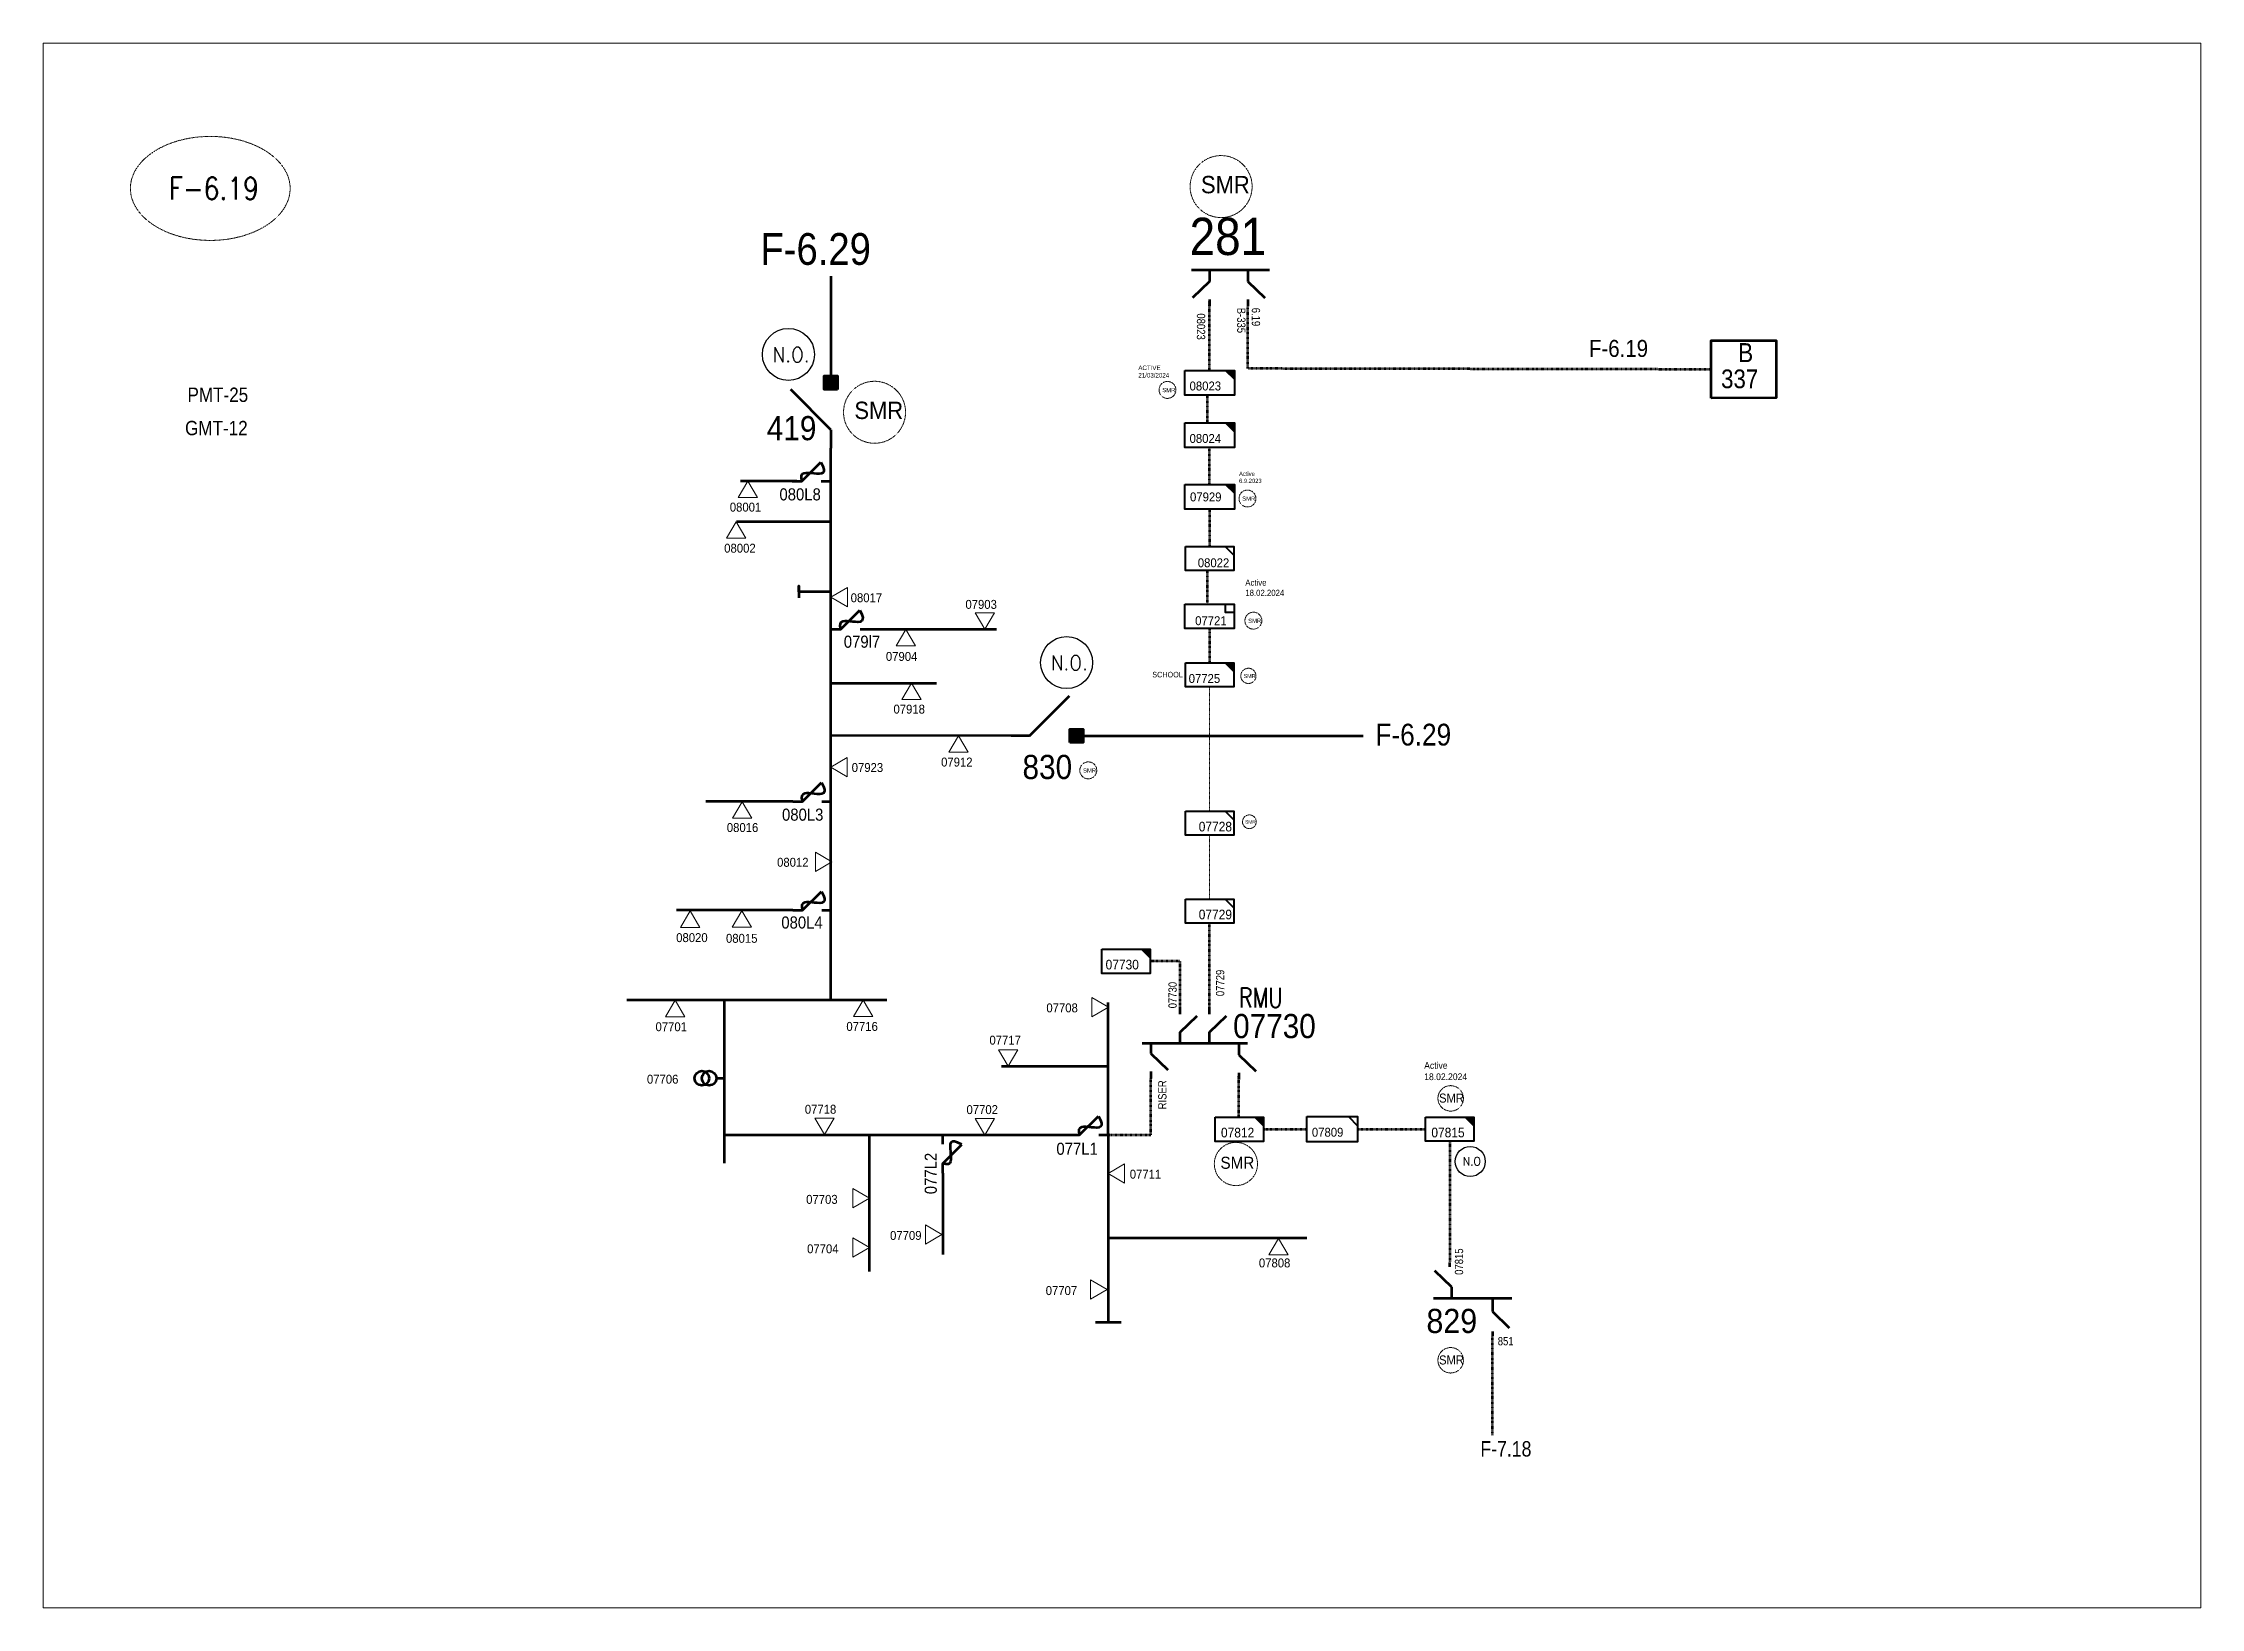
# Model space of a CAD drawing. Header units: metres. Extents: x 65984 to 144644, y -19036 to 23726.
# Drawn here: x 101617 to 102509, y 1415 to 2062 of the extents above; entities that cross this region are included whole.
import ezdxf
from ezdxf.enums import TextEntityAlignment as Align

# ---------------------------------------------------------------- set-up
doc = ezdxf.new("R2010")
doc.units = ezdxf.units.M
doc.header["$MEASUREMENT"] = 0
doc.linetypes.add('DGN Style 3', pattern=[0.013877, 0, -0.013877])
doc.layers.get('0').update_dxf_attribs({"color": 95, "lineweight": 40})
for name, color, linetype, lineweight in [('ABS', 7, 'Continuous', 40), ('ABS NUMBER', 112, 'Continuous', 30), ('d_eos', 111, 'Continuous', 40), ('d_eos no', 121, 'Continuous', 40), ('d_fco', 5, 'Continuous', 40), ('d_fco text', 95, 'Continuous', 40), ('d_oh branch', 94, 'Continuous', 40), ('d_switch', 95, 'Continuous', 40), ('d_tf', 1, 'Continuous', 40), ('d_tf no', 6, 'Continuous', 40), ('d_tf_200', 1, 'Continuous', 40), ('d_ug cable', 95, 'Continuous', 40), ('d_unit sub', 7, 'Continuous', 40), ('fedr no', 95, 'Continuous', 40), ('GRID STATION  04', 7, 'Continuous', 40), ('GRID STATION 01', 7, 'Continuous', 40), ('Level 37', 7, 'Continuous', 0), ('O H MAIN FEEDER', 4, 'Continuous', 100), ('SW N O', 114, 'Continuous', 30)]:
    doc.layers.add(name, color=color, linetype=linetype, lineweight=lineweight)
doc.styles.add('NASKHF', font='naskhf.shx', dxfattribs={"height": 8})
doc.styles.add('Style-Arial', font='arial.ttf')
doc.styles.add('Style-ENGINEERING', font='ENGINEERING.shx')
doc.styles.add('Style-msdefault', font='msdefault.shx')
doc.styles.add('Style-STANDARD', font='STANDARD.shx')

msp = doc.modelspace()

# ---------------------------------------------------------------- texts
at = {"layer": 'ABS NUMBER', "color": 2, "lineweight": 140, "style": 'Style-Arial', "width": 0.88}
for s, p in [('419', (101916.15, 1907.57)), ('830', (102021.89, 1767.44))]:
    msp.add_text(s, height=10, dxfattribs=at).set_placement(p, align=Align.TOP_LEFT)
at = {"layer": 'd_eos no', "color": 7, "linetype": 'Continuous', "lineweight": 140, "style": 'Style-Arial', "width": 0.88}
msp.add_text('07730', height=10, dxfattribs=at).set_placement((102108.98, 1660.29), align=Align.TOP_LEFT)
at = {"layer": 'd_eos no', "color": 2, "linetype": 'Continuous', "lineweight": 140, "style": 'Style-Arial', "width": 0.9}
msp.add_text('829', height=10, rotation=359.99963, dxfattribs=at).set_placement((102188.93, 1528.34))
at = {"layer": 'd_fco text', "color": 3, "linetype": 'Continuous', "lineweight": 70, "style": 'Style-msdefault', "width": 0.92}
msp.add_text('080L8', height=5, dxfattribs=at).set_placement((101929.93, 1875.18), align=Align.MIDDLE_CENTER)
for s, p in [('079l7', (101963.04, 1816.76)), ('080L3', (101939.54, 1745.22)), ('080L4', (101939.25, 1700.63))]:
    msp.add_text(s, height=5, rotation=0.039, dxfattribs=at).set_placement(p, align=Align.TOP_RIGHT)
at = {"layer": 'd_fco text', "color": 7, "linetype": 'Continuous', "lineweight": 70, "style": 'Style-msdefault', "width": 0.92}
msp.add_text('077L1', height=5, dxfattribs=at).set_placement((102035.91, 1607.04), align=Align.TOP_LEFT)
at = {"layer": 'd_fco text', "color": 3, "linetype": 'Continuous', "lineweight": 70, "style": 'Style-msdefault', "width": 0.92}
msp.add_text('077L2', height=5, rotation=90, dxfattribs=at).set_placement((101981.43, 1585.76), align=Align.TOP_LEFT)
at = {"layer": 'd_switch', "color": 7, "linetype": 'Continuous', "lineweight": 30, "style": 'Style-ENGINEERING', "width": 0.857143}
for s, p in [('07729', (102101.89, 1678.59)), ('07730', (102082.22, 1673.56)), ('RISER', (102078, 1632.85))]:
    msp.add_text(s, height=3.43, rotation=90, dxfattribs=at).set_placement(p, align=Align.TOP_RIGHT)
at = {"layer": 'd_switch', "color": 55, "linetype": 'Continuous', "lineweight": 30, "attachment_point": 1, "style": 'NASKHF'}
for insert, char_height in [((101913.49, 1983.24), 13.1408), ((102167.82, 1780.32), 9.0069)]:
    msp.add_mtext('\\Fmsdefault;\\H1x;\\W0.9;F-6.29', dxfattribs=dict(at, insert=insert, char_height=char_height))
at = {"layer": 'd_switch', "color": 7, "linetype": 'Continuous', "lineweight": 30, "insert": (102097.43, 1939.1), "char_height": 3.43, "attachment_point": 3, "rotation": 270, "style": 'NASKHF'}
msp.add_mtext('\\FENGINEERING;\\H1x;\\W0.857143;08023', dxfattribs=at)
at = {"layer": 'd_switch', "color": 7, "linetype": 'Continuous', "lineweight": 30, "insert": (102256.13, 1939.05), "char_height": 7.0275, "attachment_point": 1, "style": 'NASKHF'}
msp.add_mtext('\\Fmsdefault;\\H1x;\\W0.9;F-6.19\\P', dxfattribs=at)
at = {"layer": 'd_tf no', "color": 1, "linetype": 'Continuous', "lineweight": 40, "style": 'Style-msdefault', "width": 0.945946}
for height, p in [(7.172, (102095.69, 2006.87)), (1.77, (102079.69, 1919.2)), (7.172, (101952.37, 1913.52)), (1.77, (102112.75, 1874.29)), (1.77, (102115.21, 1823.77)), (1.593, (102113.36, 1800.85)), (1.77, (102046.94, 1761.87)), (1.433, (102113.96, 1740.44)), (4.986, (102103.74, 1601.24))]:
    msp.add_text('SMR', height=height, dxfattribs=at).set_placement(p, align=Align.TOP_LEFT)
at = {"layer": 'd_tf no', "color": 121, "linetype": 'Continuous', "lineweight": 40, "style": 'Style-msdefault'}
for s, height, width, p in [('08023', 3.7, 0.945946, (102090.98, 1921.85)), ('07929', 3.7, 0.945946, (102091.16, 1875.97)), ('07815', 4, 0.925, (102190.96, 1613.27))]:
    msp.add_text(s, height=height, dxfattribs=dict(at, width=width)).set_placement(p, align=Align.TOP_LEFT)
at = {"layer": 'd_tf no', "color": 3, "linetype": 'Continuous', "lineweight": 40, "style": 'Style-msdefault'}
for s, height, width, p in [('08024', 3.7, 0.945946, (102090.98, 1900.14)), ('08001', 3.7, 0.945946, (101900.84, 1871.75)), ('08017', 3.7, 0.945946, (101950.83, 1834.27)), ('07903', 3.7, 0.945946, (101998.28, 1831.53)), ('07904', 3.7, 0.945946, (101965.39, 1810)), ('07918', 3.7, 0.945946, (101968.53, 1788.21)), ('07923', 3.7, 0.945946, (101951.25, 1764.07)), ('07912', 3.7, 0.945946, (101988.22, 1766.32)), ('07730', 4, 0.925, (102056.25, 1682.7)), ('07708', 3.7, 0.945946, (102031.76, 1664.66)), ('07701', 3.7, 0.945946, (101870.12, 1656.85)), ('07716', 3.7, 0.945946, (101949.05, 1656.99)), ('07717', 3.7, 0.945946, (102008.21, 1651.31)), ('07706', 3.7, 0.945946, (101866.58, 1635.16)), ('07718', 3.7, 0.945946, (101931.86, 1622.73)), ('07702', 3.7, 0.945946, (101998.72, 1622.59)), ('07809', 3.7, 0.945946, (102141.56, 1613.23)), ('07711', 3.7, 0.945946, (102066.24, 1595.89)), ('07703', 3.7, 0.945946, (101932.42, 1585.46)), ('07704', 3.7, 0.945946, (101932.81, 1565.03)), ('07808', 3.7, 0.945946, (102119.64, 1559.18)), ('07707', 3.7, 0.945946, (102031.48, 1547.74))]:
    msp.add_text(s, height=height, dxfattribs=dict(at, width=width)).set_placement(p, align=Align.TOP_LEFT)
for s, height, width, p in [('08002', 3.7, 0.945946, (101911.54, 1854.77)), ('08022', 3.7, 0.945946, (102107.39, 1848.73)), ('08016', 3.7, 0.945946, (101912.62, 1739.24)), ('08012', 3.7, 0.945946, (101933.41, 1724.87)), ('07729', 4, 0.925, (102108.52, 1703.43)), ('08020', 3.7, 0.945946, (101891.68, 1693.71)), ('08015', 3.7, 0.945946, (101912.29, 1693.42)), ('07709', 3.7, 0.945946, (101980.13, 1570.55))]:
    msp.add_text(s, height=height, dxfattribs=dict(at, width=width)).set_placement(p, align=Align.TOP_RIGHT)
at = {"layer": 'd_tf no', "color": 121, "linetype": 'Continuous', "lineweight": 40, "style": 'Style-msdefault', "width": 0.945946}
msp.add_text('07721', height=3.7, dxfattribs=at).set_placement((102106.3, 1824.77), align=Align.TOP_RIGHT)
at = {"layer": 'd_tf no', "color": 2, "linetype": 'Continuous', "lineweight": 40, "style": 'Style-msdefault'}
for s, height, width, p in [('07725', 3.7, 0.945946, (102090.61, 1800.89)), ('07812', 4, 0.925, (102103.96, 1613.24))]:
    msp.add_text(s, height=height, dxfattribs=dict(at, width=width)).set_placement(p, align=Align.TOP_LEFT)
at = {"layer": 'd_tf no', "color": 2, "linetype": 'Continuous', "lineweight": 40, "style": 'Style-msdefault', "width": 0.925}
msp.add_text('07728', height=4, dxfattribs=at).set_placement((102108.52, 1739.78), align=Align.TOP_RIGHT)
at = {"layer": 'd_tf no', "color": 121, "linetype": 'Continuous', "lineweight": 40, "attachment_point": 1, "style": 'NASKHF'}
for s, insert, char_height in [('\\Fmsdefault;\\H1x;\\W0.945946;ACTIVE\\P21/03/2024', (102069.79, 1928.45), 1.8546), ('\\Fmsdefault;\\H1x;\\W0.945946;Active\\P6.9.2023', (102111.44, 1884.55), 1.743), ('\\Fmsdefault;\\H1x;\\W0.945946;Active\\P18.02.2024', (102114.02, 1839.97), 2.5448), ('\\Fmsdefault;\\H1x;\\W0.945946;SCHOOL', (102075.55, 1801.78), 2.2904), ('\\Fmsdefault;\\H1x;\\W0.945946;Active\\P18.02.2024', (102188, 1640.41), 2.8055)]:
    msp.add_mtext(s, dxfattribs=dict(at, insert=insert, char_height=char_height))
at = {"layer": 'd_tf no', "color": 2, "lineweight": 13, "char_height": 3.7338, "attachment_point": 1, "style": 'NASKHF'}
for insert in [(102194.16, 1627.38), (102194.16, 1519.07)]:
    msp.add_mtext('\\Fmsdefault;\\H1x;\\W0.925;SMR\\P', dxfattribs=dict(at, insert=insert))
at = {"layer": 'fedr no', "color": 6, "linetype": 'Continuous', "lineweight": 13, "style": 'Style-STANDARD', "width": 0.909091}
msp.add_text('F-6.19', height=9.19, dxfattribs=at).set_placement((101687.49, 2001.71), align=Align.MIDDLE_CENTER)
at = {"layer": 'GRID STATION  04', "color": 3, "linetype": 'Continuous', "lineweight": 30, "style": 'Style-msdefault', "width": 0.888889}
for s, height, p in [('B', 7.86, (102317.83, 1937.72)), ('337', 7.741, (102310.78, 1926.82))]:
    msp.add_text(s, height=height, rotation=0.03165, dxfattribs=at).set_placement(p, align=Align.TOP_LEFT)
at = {"layer": 'GRID STATION 01', "linetype": 'Continuous', "lineweight": 13, "style": 'Style-msdefault', "width": 0.888889}
for s, p in [('PMT-25', (101676.58, 1919.35)), ('GMT-12', (101675.57, 1905.58))]:
    msp.add_text(s, height=5.94, dxfattribs=at).set_placement(p, align=Align.TOP_LEFT)
at = {"layer": 'Level 37', "color": 2, "linetype": 'Continuous', "lineweight": 120, "style": 'Style-Arial', "width": 0.88}
msp.add_text('281', height=15.431, dxfattribs=at).set_placement((102090.99, 1989.59), align=Align.TOP_LEFT)
at = {"layer": 'Level 37', "color": 7, "linetype": 'Continuous', "lineweight": 30, "style": 'Style-ENGINEERING', "width": 0.857143}
for s, p in [('B-335', (102114.09, 1952.37)), ('6.19', (102120.13, 1952.37))]:
    msp.add_text(s, height=3.43, rotation=270, dxfattribs=at).set_placement(p, align=Align.TOP_LEFT)
at = {"layer": 'Level 37', "color": 7, "linetype": 'Continuous', "lineweight": 53, "style": 'Style-STANDARD', "width": 0.854701}
msp.add_text('RMU', height=8.138, dxfattribs=at).set_placement((102120.42, 1667.06), align=Align.MIDDLE_CENTER)
at = {"layer": 'Level 37', "color": 7, "linetype": 'Continuous', "lineweight": 53, "style": 'Style-ENGINEERING', "width": 0.857143}
msp.add_text('07815', height=3.43, rotation=89.99963, dxfattribs=at).set_placement((102200.67, 1563.33), align=Align.TOP_RIGHT)
at = {"layer": 'Level 37', "color": 2, "linetype": 'Continuous', "lineweight": 53, "style": 'Style-ENGINEERING', "width": 0.857143}
msp.add_text('851', height=3.43, rotation=359.99963, dxfattribs=at).set_placement((102218.42, 1523.26))
at = {"layer": 'Level 37', "color": 55, "linetype": 'Continuous', "lineweight": 53, "style": 'Style-ENGINEERING', "width": 0.857143}
msp.add_text('F-7.18', height=6.37, rotation=359.99963, dxfattribs=at).set_placement((102232.34, 1483.63), align=Align.TOP_RIGHT)

# ---------------------------------------------------------------- blocks, each defined once
blk = doc.blocks.new('FUSE01')
at = {"color": 0, "linetype": 'ByBlock', "lineweight": -2}
blk.add_line((0, -17.15), (0, -22.55), dxfattribs=at)
at = {"color": 0, "linetype": 'ByBlock', "lineweight": -2, "flags": 128}
blk.add_lwpolyline([(0, 0.05), (0, -5.75), (-11.2, -16.95)], dxfattribs=at)
at = {"color": 0, "linetype": 'ByBlock', "lineweight": -2}
blk.add_open_spline([(-11.2, -16.95), (3.4, -25.35), (-11.6, -1.35), (0, -5.75)], degree=3, dxfattribs=at)
blk = doc.blocks.new('TFU_19')
at = {"layer": 'd_tf_200', "color": 3, "linetype": 'Continuous', "lineweight": 53}
blk.add_line((0, 10), (0, 0), dxfattribs=at)
for centre in [(0, 30), (0, 20)]:
    blk.add_circle(centre, 10, dxfattribs=at)
blk = doc.blocks.new('TF_8')
at = {"color": 0, "linetype": 'ByBlock', "lineweight": -2}
blk.add_line((6.3, 4.95), (9.9, 1.35), dxfattribs=at)
blk.add_3dface([(-10.1, 4.95), (9.9, 4.95), (9.9, -5.05), (-10.1, -5.05)], dxfattribs=at)
blk = doc.blocks.new('exist.us-1000kva')
at = {"color": 0, "linetype": 'ByBlock', "lineweight": -2, "flags": 128}
blk.add_lwpolyline([(40, 12.9), (32.8, 20), (40, 20)], close=True, dxfattribs=at)
at = {"color": 0, "linetype": 'ByBlock', "lineweight": -2, "extrusion": (0, 0, -1)}
blk.add_solid([(-40, 12.9), (-32.8, 20), (-40, 20)], dxfattribs=at)
at = {"color": 0, "linetype": 'ByBlock', "lineweight": -2, "xscale": 2, "yscale": 2}
blk.add_blockref('TF_8', (20.2, 10.1), dxfattribs=at)
blk = doc.blocks.new('ABS2_1_1')
at = {"color": 0, "linetype": 'ByBlock', "lineweight": -2, "ltscale": 500}
for q in [(-29900, 43500), (0, 0)]:
    blk.add_line((0, 13600), q, dxfattribs=at)
at = {"color": 0, "linetype": 'ByBlock', "lineweight": -2, "ltscale": 500, "flags": 128}
for points in [[(5000, 43600), (-5000, 43600), (-5000, 53600), (5000, 53600)], [(3791, 49653), (3791, 49653), (3791, 49653)]]:
    blk.add_lwpolyline(points, close=True, dxfattribs=at)
at = {"color": 0, "linetype": 'ByBlock', "lineweight": -2, "ltscale": 500}
for points in [[(5000, 43600), (-5000, 43600), (5000, 53600), (-5000, 53600)], [(3791, 49653), (3791, 49653), (3791, 49653)]]:
    blk.add_solid(points, dxfattribs=at)
blk = doc.blocks.new('TF3')
at = {"color": 0, "linetype": 'ByBlock', "lineweight": -2}
for p, q in [((11.3, 9), (18.3, 9)), ((18.3, 9), (18.3, 2))]:
    blk.add_line(p, q, dxfattribs=at)
at = {"color": 0, "linetype": 'ByBlock', "lineweight": -2, "flags": 128}
blk.add_lwpolyline([(18.3, 2), (11.3, 2), (11.3, 9)], dxfattribs=at)
at = {"color": 0, "linetype": 'ByBlock', "lineweight": -2}
blk.add_3dface([(-21.7, 9), (18.3, 9), (18.3, -11), (-21.7, -11)], dxfattribs=at)
blk = doc.blocks.new('TRA1_489')
at = {"layer": 'd_tf', "color": 3, "linetype": 'Continuous', "lineweight": 0, "ltscale": 0.000351504, "flags": 128}
blk.add_lwpolyline([(10, -17), (0, 0), (-10, -17)], close=True, dxfattribs=at)
blk = doc.blocks.new('TRA1_488')
at = {"layer": 'd_tf', "color": 3, "linetype": 'Continuous', "lineweight": 0, "ltscale": 0.000351504, "xscale": 1.000046564039523, "yscale": 1.000046564039523, "zscale": 1.000046564039523, "rotation": 180}
blk.add_blockref('TRA1_489', (0, 0), dxfattribs=at)
blk = doc.blocks.new('TRA1_491')
at = {"layer": 'd_tf', "color": 3, "linetype": 'Continuous', "lineweight": 0, "ltscale": 0.000351504, "extrusion": (0, 0, -1), "flags": 128}
blk.add_lwpolyline([(-10, -17), (0, 0), (10, -17)], close=True, dxfattribs=at)
blk = doc.blocks.new('TRA1_490')
at = {"layer": 'd_tf', "color": 3, "linetype": 'Continuous', "lineweight": 0, "ltscale": 0.000351504, "xscale": 1.000046564039522, "yscale": 1.000046564039522, "zscale": 1.000046564039522, "rotation": 180}
blk.add_blockref('TRA1_491', (0, 0), dxfattribs=at)
blk = doc.blocks.new('*U3729')
at = {"layer": 'SW N O', "color": 3, "ltscale": 0.426762}
blk.add_circle((0, 0), 16.8, dxfattribs=at)
at = {"layer": 'SW N O', "color": 3, "style": 'Style-STANDARD'}
blk.add_text('N.O.', height=9.6, dxfattribs=at).set_placement((1.7, -0.2), align=Align.MIDDLE_CENTER)
blk = doc.blocks.new('*U3730')
at = {"layer": 'SW N O', "color": 3, "extrusion": (0, 0, -1)}
blk.add_circle((0, 0), 16.8, dxfattribs=at)
at = {"layer": 'SW N O', "color": 3, "extrusion": (0, 0, -1), "style": 'Style-STANDARD'}
blk.add_text('N.O', height=9.6, rotation=180, dxfattribs=at).set_placement((-1.7, -0.2), align=Align.MIDDLE_CENTER)

# ---------------------------------------------------------------- linework, layer by layer
at = {"layer": 'd_eos', "color": 2, "linetype": 'Continuous', "lineweight": 211, "ltscale": 0.638341}
for p, q in [((102124.09, 1967.89), (102091.76, 1967.89)), ((102099.25, 1963.24), (102092.25, 1956.45)), ((102099.25, 1967.89), (102099.25, 1963.24)), ((102115.11, 1967.89), (102115.11, 1963.24)), ((102115.11, 1963.24), (102122.11, 1956.44)), ((102099.25, 1955.8), (102099.25, 1952.97)), ((102115.11, 1955.8), (102115.11, 1952.97)), ((102199.38, 1547.31), (102192.38, 1554.1)), ((102199.38, 1542.66), (102199.38, 1547.31)), ((102224.22, 1542.66), (102191.89, 1542.66)), ((102216.19, 1542.49), (102216.19, 1537.26)), ((102216.19, 1537.26), (102223.19, 1530.47))]:
    msp.add_line(p, q, dxfattribs=at)
at = {"layer": 'd_eos', "color": 7, "linetype": 'Continuous', "lineweight": 211, "ltscale": 0.638341}
for p, q in [((102087.11, 1660.16), (102087.11, 1662.99)), ((102099.25, 1660.17), (102099.25, 1662.99)), ((102087.11, 1652.72), (102094.11, 1659.51)), ((102087.11, 1648.07), (102087.11, 1652.72)), ((102099.25, 1652.72), (102106.25, 1659.52)), ((102099.25, 1648.07), (102099.25, 1652.72)), ((102114.98, 1648.07), (102071.31, 1648.07)), ((102074.96, 1648.58), (102074.96, 1643.93)), ((102074.96, 1643.93), (102081.97, 1637.14)), ((102111.4, 1648.07), (102111.4, 1643.42)), ((102111.4, 1643.42), (102118.4, 1636.63)), ((102074.96, 1636.49), (102074.96, 1633.67)), ((102111.4, 1635.98), (102111.4, 1633.15))]:
    msp.add_line(p, q, dxfattribs=at)
at = {"layer": 'd_eos', "color": 2, "linetype": 'Continuous', "lineweight": 211, "ltscale": 0.479736}
for p, q in [((102198.56, 1555.72), (102198.56, 1557.49)), ((102216.19, 1528.99), (102216.19, 1527.22))]:
    msp.add_line(p, q, dxfattribs=at)
at = {"layer": 'd_oh branch', "color": 251, "linetype": 'Continuous', "lineweight": 100}
for p, q in [((101942.63, 1965.42), (101942.63, 1924.13)), ((102046.98, 1775.3), (102162.75, 1775.3))]:
    msp.add_line(p, q, dxfattribs=at)
at = {"layer": 'd_oh branch', "color": 3, "linetype": 'Continuous', "lineweight": 100}
for p, q in [((101928.61, 1880.63), (101905.28, 1880.63)), ((101942.68, 1863.8), (101903.56, 1863.8)), ((101942.64, 1834.91), (101929.39, 1834.91)), ((101958.43, 1819.38), (102011.15, 1819.38)), ((101942.7, 1797.12), (101986.31, 1797.12)), ((102017.39, 1775.3), (101942.69, 1775.43)), ((101926.86, 1748.22), (101890.94, 1748.22)), ((101926.86, 1703.16), (101878.79, 1703.16)), ((102057.26, 1638.51), (102013.15, 1638.51)), ((101958.5, 1610.26), (101958.53, 1553.72)), ((101988.91, 1594.46), (101988.91, 1560.88))]:
    msp.add_line(p, q, dxfattribs=at)
at = {"layer": 'd_oh branch', "color": 30, "linetype": 'Continuous', "lineweight": 100, "flags": 128}
msp.add_lwpolyline([(101929.4, 1834.91), (101929.4, 1837.4), (101929.4, 1832.41)], dxfattribs=at)
at = {"layer": 'd_ug cable', "color": 3, "linetype": 'DGN Style 3', "lineweight": 100}
for p, q in [((102098.28, 1916.2), (102098.28, 1904.76)), ((102098.28, 1843.63), (102098.28, 1829.84)), ((102111.4, 1617.61), (102111.4, 1634.57)), ((102121.57, 1612.6), (102139.44, 1612.6))]:
    msp.add_line(p, q, dxfattribs=at)
at = {"layer": 'd_ug cable', "color": 3, "linetype": 'DGN Style 3', "lineweight": 13}
for p, q in [((102099.25, 1795.56), (102099.25, 1744.18)), ((102099.25, 1734.18), (102099.25, 1707.83))]:
    msp.add_line(p, q, dxfattribs=at)
at = {"layer": 'd_ug cable', "color": 3, "linetype": 'DGN Style 3', "lineweight": 100, "flags": 128}
for points in [[(102099.25, 1926.47), (102099.25, 1955.12)], [(102306.67, 1926.85), (102115.11, 1927.19), (102115.11, 1952.97)], [(102099.25, 1879.31), (102099.25, 1894.5)], [(102099.25, 1869.05), (102099.25, 1853.63)], [(102099.25, 1819.67), (102099.25, 1805.57)], [(102099.25, 1662.99), (102099.25, 1697.83)], [(102087.11, 1662.99), (102087.11, 1682.07), (102074.72, 1682.07)], [(102057.27, 1610.24), (102074.96, 1610.24), (102074.96, 1633.67)], [(102160.46, 1612.6), (102188.55, 1612.6)], [(102198.56, 1607.64), (102198.56, 1557.82)]]:
    msp.add_lwpolyline(points, dxfattribs=at)
at = {"layer": 'd_ug cable', "color": 5, "linetype": 'DGN Style 3', "lineweight": 100, "flags": 128}
msp.add_lwpolyline([(102216.19, 1486.12), (102216.19, 1527.22)], dxfattribs=at)
at = {"layer": 'd_ug cable', "color": 2, "linetype": 'DGN Style 3', "lineweight": 13}
for centre, radius in [((102104.02, 2002.47), 12.82), ((101960.7, 1909.13), 12.82), ((102081.84, 1918.38), 3.5), ((102114.91, 1873.46), 3.5), ((102117.36, 1822.95), 3.5), ((102115.29, 1800.11), 3.15), ((102049.09, 1761.05), 3.5), ((102115.7, 1739.78), 2.84), ((102110.14, 1598.25), 8.93)]:
    msp.add_circle(centre, radius, dxfattribs=at)
at = {"layer": 'd_ug cable', "color": 1, "linetype": 'DGN Style 3', "lineweight": 13}
for centre in [(102198.95, 1625.38), (102198.95, 1517.07)]:
    msp.add_circle(centre, 5.27, dxfattribs=at)
at = {"layer": 'fedr no', "color": 82, "linetype": 'DGN Style 3', "lineweight": 13, "true_color": 0x1dc70e}
msp.add_ellipse((101686, 2001.71), major_axis=(33.02, 0), ratio=0.651175, dxfattribs=at)
at = {"layer": 'GRID STATION  04', "color": 3, "linetype": 'Continuous', "lineweight": 70, "ltscale": 0.39177, "flags": 128}
msp.add_lwpolyline([(102306.68, 1915.03), (102306.67, 1938.82), (102333.6, 1938.84), (102333.61, 1915.04)], close=True, dxfattribs=at)
at = {"layer": 'O H MAIN FEEDER', "color": 3, "lineweight": 211, "ltscale": 0.960543}
for p, q in [((101942.69, 1665.99), (101942.66, 1894.35)), ((101965.74, 1665.97), (101858.32, 1665.97)), ((101898.49, 1665.96), (101898.54, 1598.54)), ((102057.27, 1610.88), (102057.25, 1665.1)), ((101898.53, 1610.24), (102041.45, 1610.24)), ((102057.27, 1610.88), (102057.32, 1532.66)), ((102057.3, 1567.65), (102139.4, 1567.65)), ((102062.64, 1532.66), (102052.01, 1532.66))]:
    msp.add_line(p, q, dxfattribs=at)
at = {"layer": 'O H MAIN FEEDER', "color": 140, "linetype": 'Continuous', "lineweight": 13, "flags": 128}
msp.add_lwpolyline([(101616.9, 2061.79), (102509.17, 2061.78), (102509.17, 1414.68), (101616.89, 1414.68)], close=True, dxfattribs=at)

# ---------------------------------------------------------------- block references
at = {"layer": 'ABS', "color": 2, "linetype": 'Continuous', "lineweight": 211, "ltscale": 0.829472, "xscale": 0.000555747191877611, "yscale": 0.000555747191877611, "zscale": 0.0003680335276451397}
for p, rotation in [((101942.66, 1894.35), 359.9999999999998), ((102017.19, 1775.3), 269.9999999999998)]:
    msp.add_blockref('ABS2_1_1', p, dxfattribs=dict(at, rotation=rotation))
at = {"layer": 'd_fco', "color": 3, "linetype": 'Continuous', "lineweight": 100, "xscale": 0.7, "zscale": 0.2499179648993302}
for p, yscale, rotation in [((101926.67, 1880.63), -0.7, 270), ((101942.7, 1819.38), -0.7, 270), ((101926.89, 1748.22), -0.7, 270), ((101926.9, 1703.16), -0.7, 270), ((101988.91, 1594.46), 0.7, 180)]:
    msp.add_blockref('FUSE01', p, dxfattribs=dict(at, yscale=yscale, rotation=rotation))
at = {"layer": 'd_fco', "color": 7, "linetype": 'Continuous', "lineweight": 100, "xscale": 0.7, "yscale": -0.7, "zscale": 0.2499179648993302, "rotation": 270}
msp.add_blockref('FUSE01', (102041.49, 1610.24), dxfattribs=at)
at = {"layer": 'd_tf', "color": 3, "linetype": 'Continuous', "lineweight": 0, "ltscale": 0.000351504, "xscale": 0.4, "yscale": 0.4, "zscale": 0.4}
for name, p, rotation in [('TRA1_488', (101908.36, 1880.63), 180), ('TRA1_490', (101942.67, 1832.66), 270), ('TRA1_488', (102006.3, 1819.38), 359.9999999999999), ('TRA1_488', (101973.63, 1819.31), 180), ('TRA1_488', (101976.04, 1797.13), 180), ('TRA1_488', (101995.45, 1775.34), 180), ('TRA1_490', (101942.56, 1762.35), 270), ('TRA1_488', (101905.92, 1748.08), 180), ('TRA1_488', (101884.47, 1702.91), 180), ('TRA1_488', (101905.76, 1702.94), 180), ('TRA1_488', (101878.3, 1665.96), 180), ('TRA1_488', (101956.06, 1666.01), 180), ('TRA1_488', (102057.4, 1663.13), 89.99999999999997), ('TRA1_488', (102015.9, 1638.69), 359.9999999999999), ('TRA1_488', (101940.03, 1610.41), 359.9999999999999), ('TRA1_488', (102006.25, 1610.23), 359.9999999999999), ('TRA1_490', (102057.32, 1594.31), 270), ('TRA1_488', (101958.58, 1584.14), 89.99999999999997), ('TRA1_488', (101958.58, 1563.75), 89.99999999999997), ('TRA1_488', (102127.73, 1567.45), 180), ('TRA1_488', (102056.84, 1546.4), 89.99999999999997)]:
    msp.add_blockref(name, p, dxfattribs=dict(at, rotation=rotation))
at = {"layer": 'd_tf', "color": 3, "linetype": 'Continuous', "lineweight": 0, "ltscale": 0.000351504, "extrusion": (0, 0, -1), "xscale": 0.4, "yscale": 0.4, "zscale": 0.4}
for name, p, rotation in [('TRA1_488', (-101903.53, 1863.8), 180.0000000000001), ('TRA1_488', (-101943.06, 1723.24), 270), ('TRA1_490', (-101988.59, 1569.02), 270)]:
    msp.add_blockref(name, p, dxfattribs=dict(at, rotation=rotation))
at = {"layer": 'd_tf_200', "color": 3, "linetype": 'Continuous', "lineweight": 53, "xscale": 0.3, "yscale": 0.3, "zscale": 0.3, "rotation": 89.99999999999987}
msp.add_blockref('TFU_19', (101898.29, 1633.71), dxfattribs=at)
at = {"layer": 'd_unit sub', "color": 2, "linetype": 'Continuous', "lineweight": 40}
for name, p, xscale, yscale, zscale in [('exist.us-1000kva', (102088.99, 1916.2), 0.513187992560043, 0.513187992560043, 0.4841668605426693), ('exist.us-1000kva', (102088.99, 1869.05), 0.513187992560043, 0.513187992560043, 0.4841668605426693), ('TF3', (102100.12, 1825.26), 0.5086617792723244, 0.5086617792723244, 0.1475740590934058), ('exist.us-1000kva', (102089.24, 1795.56), 0.5004567291912441, 0.5004567291912441, 0.8199408297222127), ('TF_8', (102099.35, 1739.23), 0.999671859597321, 0.999671859597321, 0.2499179648993302), ('exist.us-1000kva', (102101.55, 1607.6), 0.5004567291912441, 0.5004567291912441, 0.8199408297222127), ('exist.us-1000kva', (102188.55, 1607.64), 0.5004567291912441, 0.5004567291912441, 0.8199408297222127)]:
    msp.add_blockref(name, p, dxfattribs=dict(at, xscale=xscale, yscale=yscale, zscale=zscale))
at = {"layer": 'd_unit sub', "color": 3, "linetype": 'Continuous', "lineweight": 40}
for name, p, xscale, yscale, zscale in [('exist.us-1000kva', (102088.99, 1894.5), 0.513187992560043, 0.513187992560043, 0.4841668605426693), ('TF_8', (102099.35, 1848.68), 0.999671859597321, 0.999671859597321, 0.2499179648993302), ('TF_8', (102099.35, 1702.88), 0.999671859597321, 0.999671859597321, 0.2499179648993302), ('exist.us-1000kva', (102054.7, 1677.07), 0.5004567291912441, 0.5004567291912441, 0.8199408297222127), ('TF_8', (102150.05, 1612.66), 1.050783347005979, 1.050783347005979, 0.2499179648993302)]:
    msp.add_blockref(name, p, dxfattribs=dict(at, xscale=xscale, yscale=yscale, zscale=zscale))
at = {"layer": 'SW N O', "color": 3, "xscale": 0.6399344052724619, "yscale": 0.6399344052724619, "zscale": 0.6399344052724619}
for p in [(101925.07, 1933.05), (102040.14, 1805.61)]:
    msp.add_blockref('*U3729', p, dxfattribs=at)
at = {"layer": 'SW N O', "color": 3, "extrusion": (0, 0, -1), "xscale": 0.3699586660365145, "yscale": 0.3699586660365145, "zscale": 0.3699586660365145, "rotation": 180.0003743485141}
msp.add_blockref('*U3730', (-102207.03, 1599.28), dxfattribs=at)

msp.set_redraw_order([(e.dxf.handle, doc.entitydb.next_handle()) for e in msp.query("TEXT MTEXT ATTDEF DIMENSION ARC_DIMENSION")])  # texts and dimensions are drawn at this point

doc.saveas('drawing.dxf')
